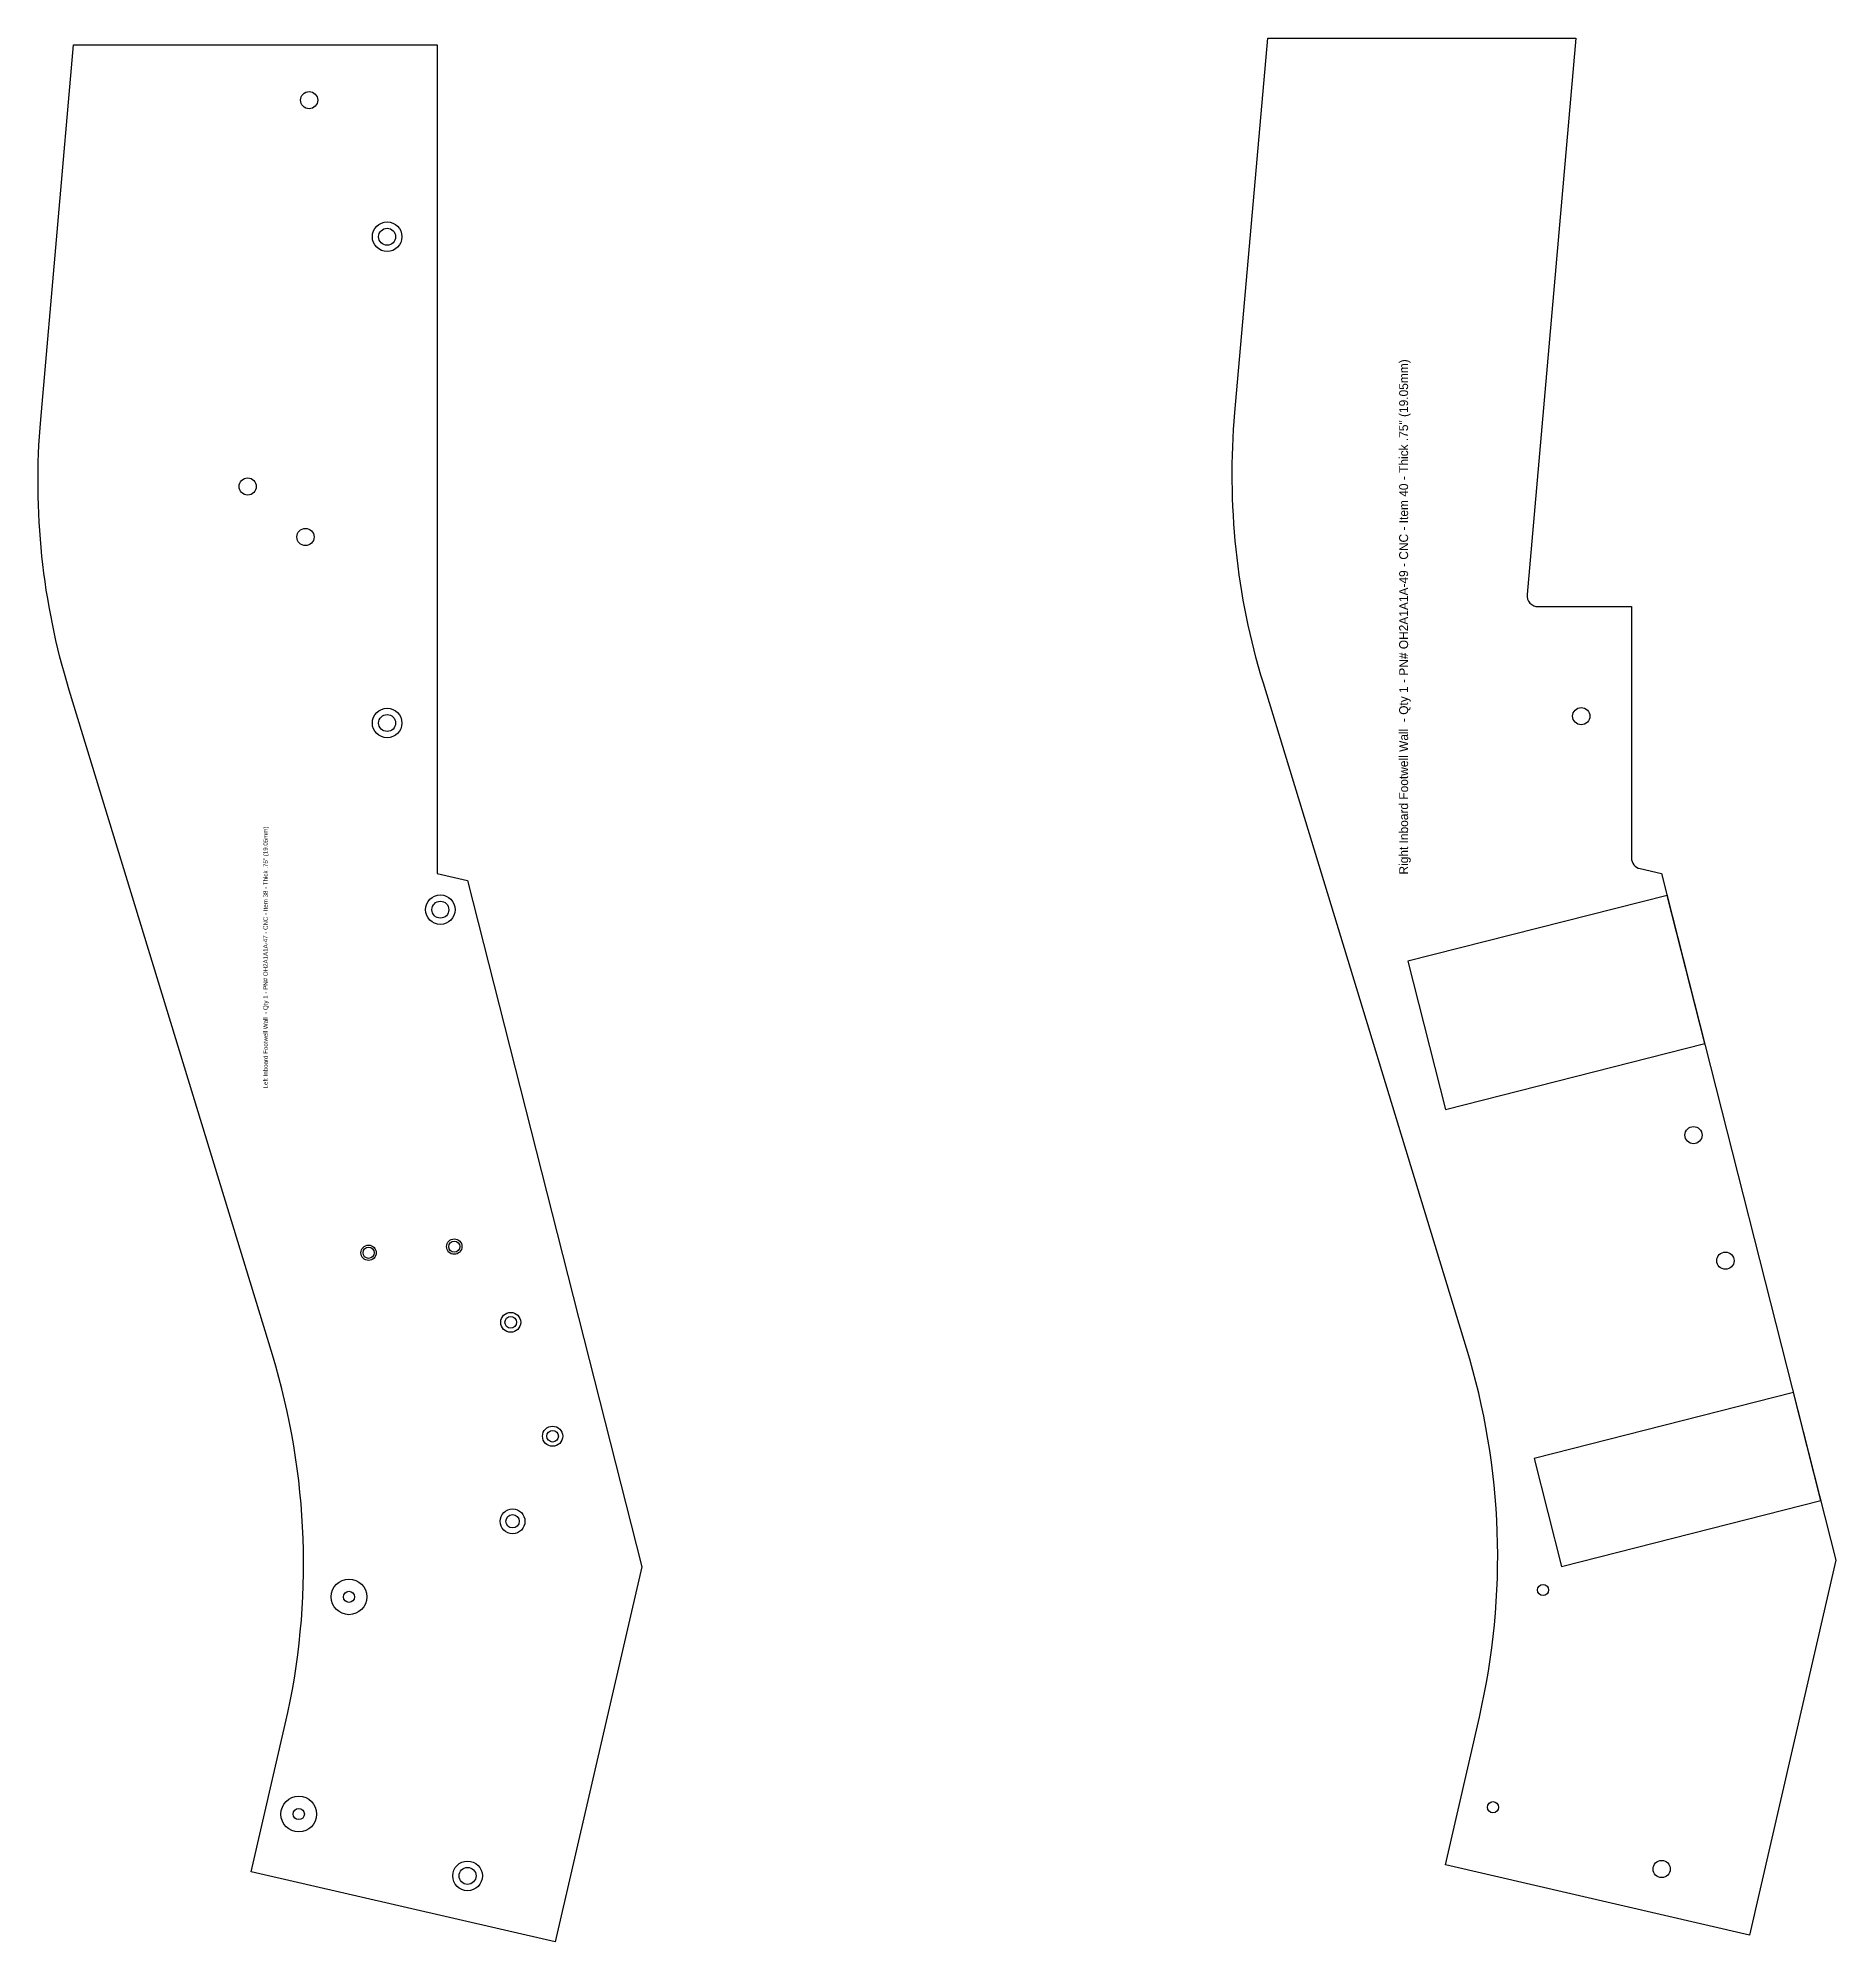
# Model space of a CAD drawing. Extents: x -85 to 127, y 11 to 146.
# Drawn here: x 106.71 to 126.88, y 73.81 to 95.15 of the extents above; entities that cross this region are included whole.
import ezdxf

# ---------------------------------------------------------------- set-up
doc = ezdxf.new("R2010")
doc.units = 0
doc.header["$MEASUREMENT"] = 0
doc.layers.get('0').update_dxf_attribs({"linetype": 'CONTINUOUS'})
doc.layers.add('Info', color=4, linetype='CONTINUOUS')
doc.styles.add('Annotative', font='txt')

msp = doc.modelspace()

# ---------------------------------------------------------------- texts
at = {"layer": 'Info', "style": 'Annotative'}
for s, height, p in [('Right Inboard Footwell Wall  - Qty 1 - PN# OH2A1A1A-49 - CNC - Item 40 - Thick .75" (19.05mm)', 0.1, (122.077, 85.775)), ('Left Inboard Footwell Wall  - Qty 1 - PN# OH2A1A1A-47 - CNC - Item 38 - Thick .75" (19.05mm)', 0.05, (109.287, 83.377))]:
    msp.add_text(s, height=height, rotation=90, dxfattribs=at).set_placement(p)

# ---------------------------------------------------------------- linework, layer by layer
at = {"color": 7, "linetype": 'Continuous'}
msp.add_lwpolyline([(107.109, 95.077), (111.189, 95.077), (111.189, 85.786), (111.527, 85.708), (113.482, 78.011), (112.512, 73.807), (109.101, 74.594), (109.484, 76.25, 0.131652), (109.339, 80.389), (107.06, 87.843, -0.096289), (106.741, 90.879)], format="xyb", close=True, dxfattribs=at)
at = {"color": 7, "linetype": 'Continuous', "lineweight": 25}
msp.add_lwpolyline([(124.679, 85.841), (124.92, 85.785), (126.876, 78.088), (125.905, 73.884), (122.495, 74.671), (122.877, 76.328, 0.131652), (122.732, 80.466), (120.454, 87.92, -0.096289), (120.135, 90.956), (120.502, 95.154), (123.957, 95.154), (123.411, 88.914, 0.440011), (123.536, 88.779), (124.582, 88.779), (124.582, 85.963, 0.349216)], format="xyb", close=True, dxfattribs=at)
at = {"color": 4}
for points in [[(125.404, 83.88), (124.982, 85.541), (122.074, 84.803), (122.497, 83.141)], [(126.399, 79.966), (123.491, 79.228), (123.799, 78.016), (126.706, 78.755)]]:
    msp.add_lwpolyline(points, close=True, dxfattribs=at)
at = {"color": 7, "linetype": 'Continuous'}
for centre, radius in [((109.751, 94.458), 0.0967), ((110.626, 92.927), 0.166), ((109.062, 90.126), 0.0967), ((109.71, 89.56), 0.0967), ((110.626, 87.474), 0.166), ((111.223, 85.381), 0.166), ((110.418, 81.534), 0.086), ((111.379, 81.603), 0.086), ((112.012, 80.754), 0.112), ((112.482, 79.477), 0.113), ((112.033, 78.523), 0.139), ((110.198, 77.676), 0.2), ((109.635, 75.24), 0.2), ((111.528, 74.547), 0.166)]:
    msp.add_circle(centre, radius, dxfattribs=at)
for centre, radius in [((110.626, 92.927), 0.095), ((110.626, 87.474), 0.095), ((111.223, 85.381), 0.095), ((110.418, 81.534), 0.0625), ((111.379, 81.603), 0.0625), ((112.012, 80.754), 0.065), ((112.482, 79.477), 0.065), ((112.033, 78.523), 0.075), ((110.198, 77.676), 0.0625), ((109.635, 75.24), 0.0625), ((111.528, 74.547), 0.095)]:
    msp.add_circle(centre, radius)
at = {"color": 7, "linetype": 'Continuous', "lineweight": 25}
for centre, radius in [((124.019, 87.551), 0.0967), ((125.278, 82.853), 0.0967), ((125.636, 81.445), 0.0967), ((123.591, 77.753), 0.0625), ((123.029, 75.317), 0.0625), ((124.921, 74.624), 0.0967)]:
    msp.add_circle(centre, radius, dxfattribs=at)

msp.set_redraw_order([(e.dxf.handle, doc.entitydb.next_handle()) for e in msp.query("TEXT MTEXT ATTDEF DIMENSION ARC_DIMENSION")])  # texts and dimensions are drawn at this point

doc.saveas('drawing.dxf')
